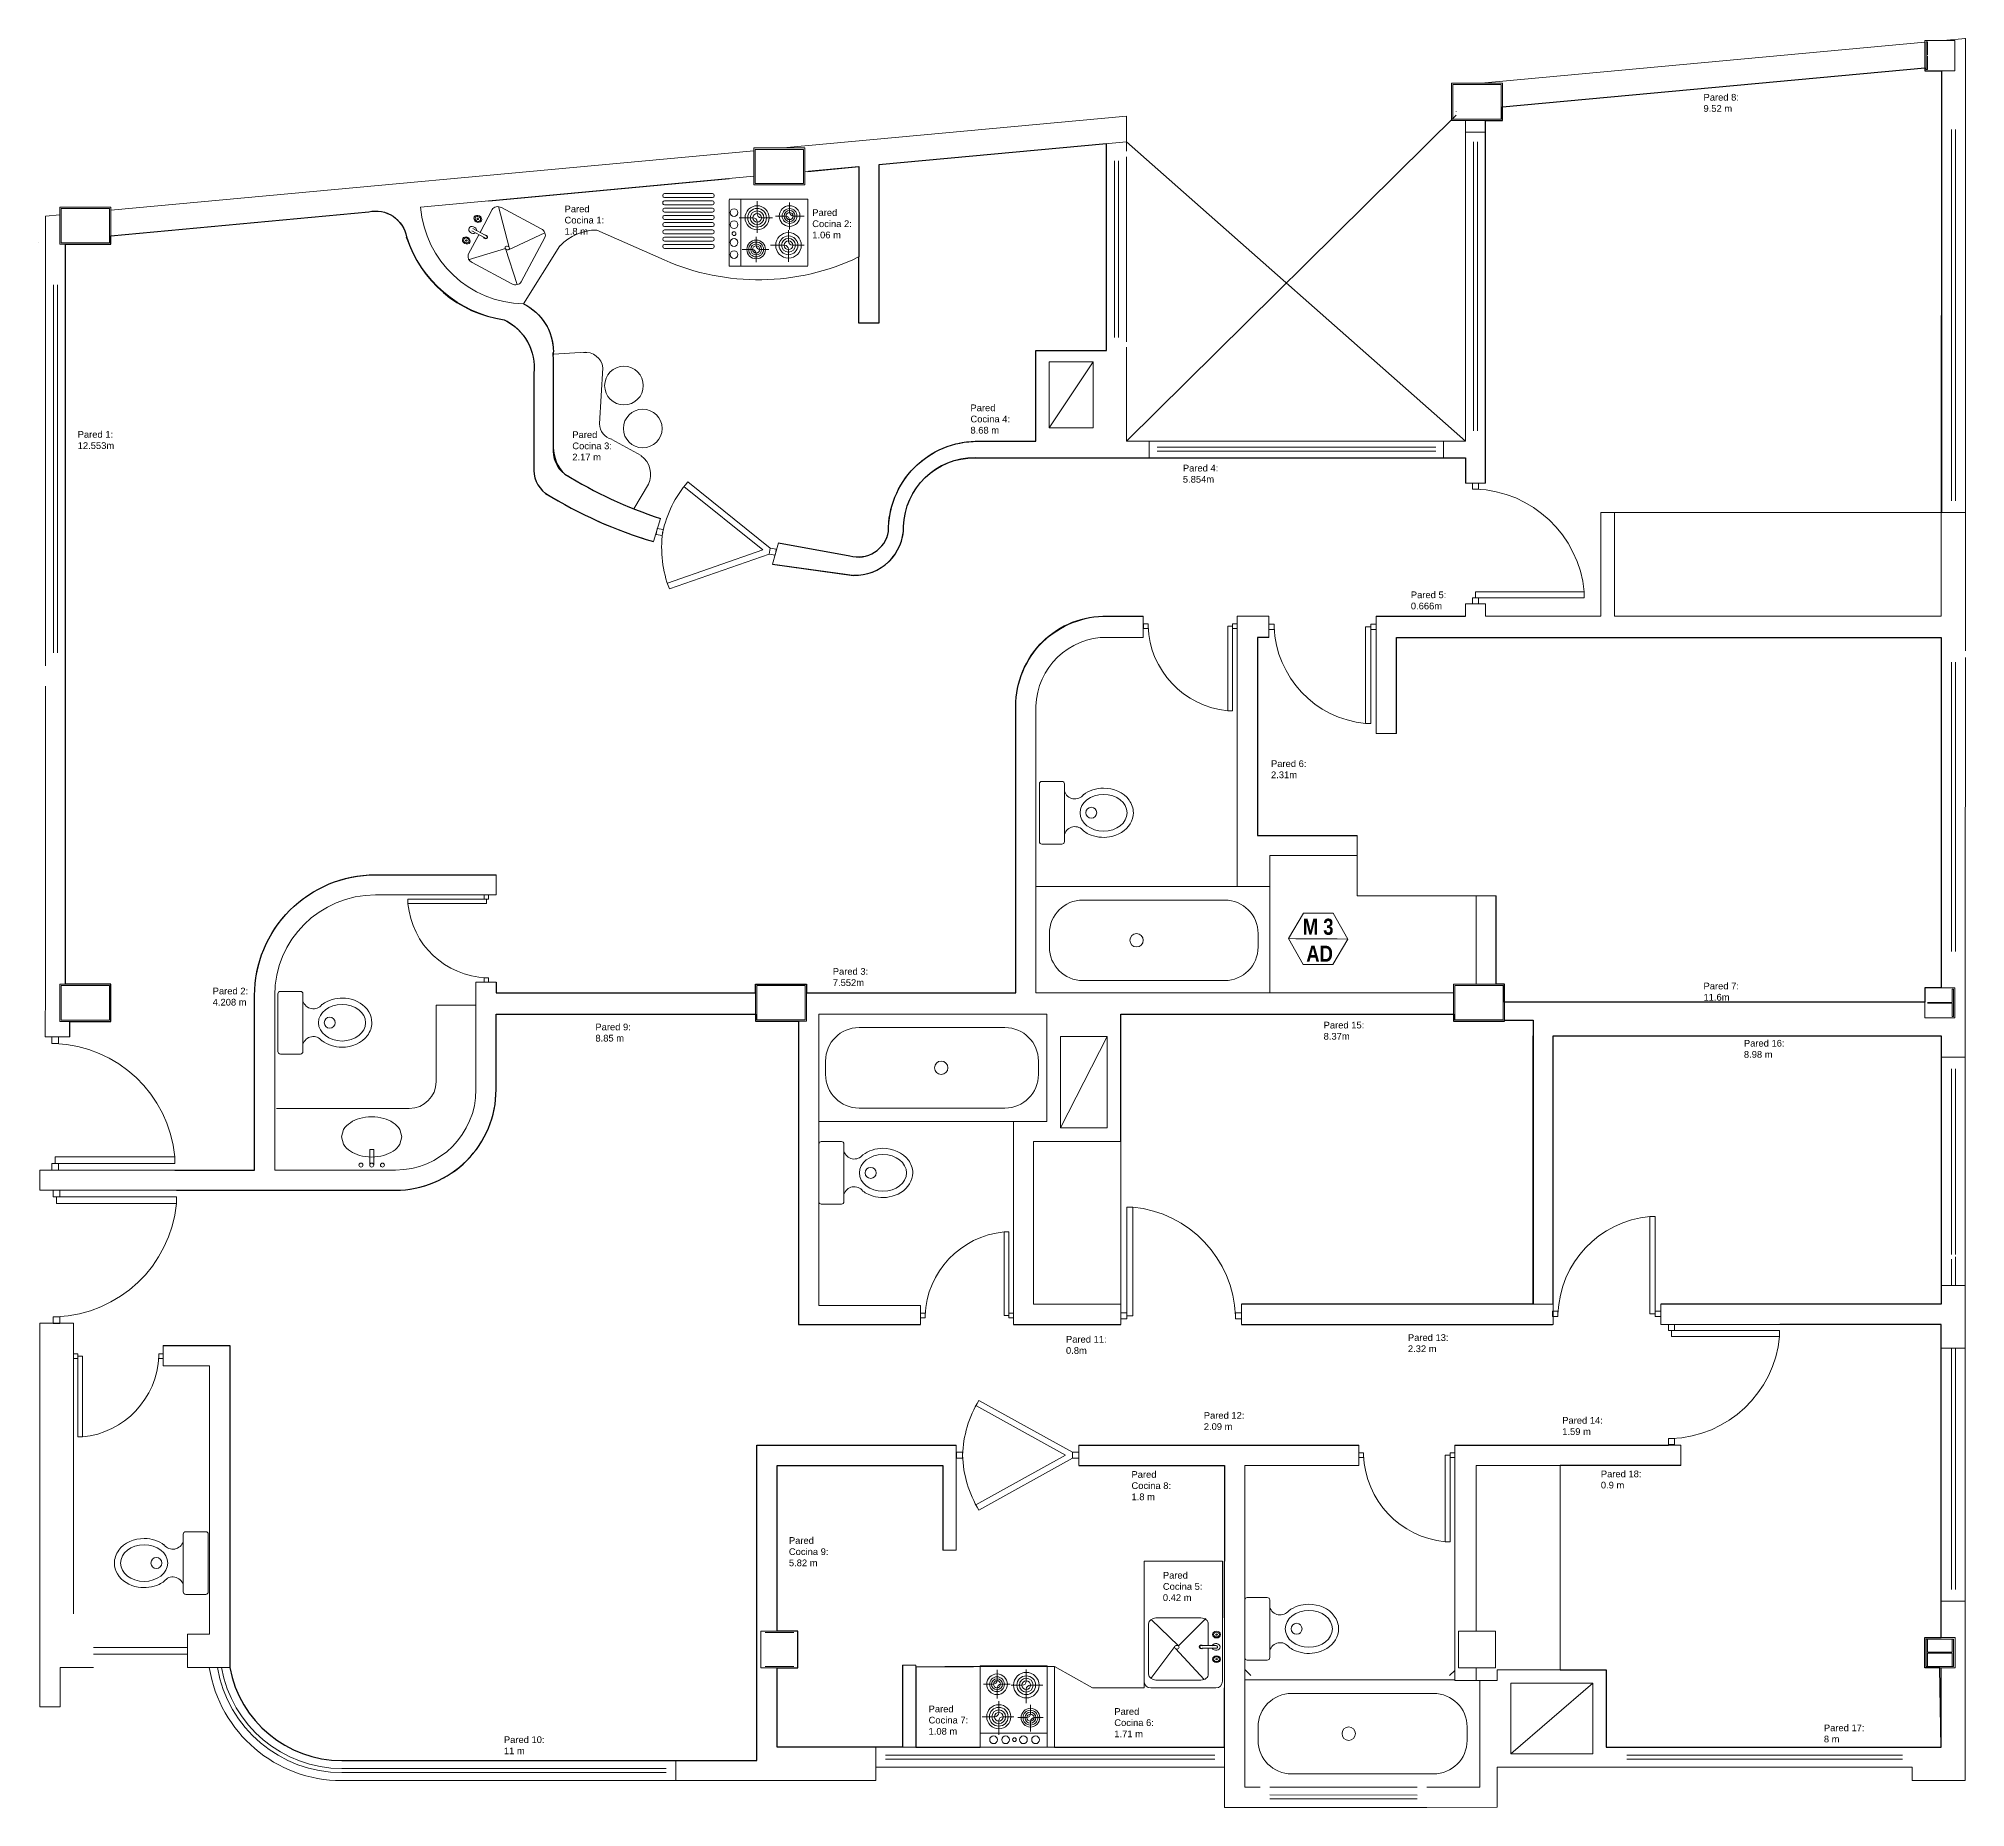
# Model space of a CAD drawing. Header units: metres. Extents: x -1 to 113, y -70 to 21.
# Drawn here: x -0.01 to 14.35, y -0.2 to 12.98 of the extents above; entities that cross this region are included whole.
import ezdxf

# ---------------------------------------------------------------- set-up
doc = ezdxf.new("R2010")
doc.units = ezdxf.units.M
doc.header["$LTSCALE"] = 0.5
doc.layers.add('APARTAMENTO', color=252, linetype='Continuous', lineweight=5)
doc.layers.add('MUEBLES', color=56, linetype='Continuous', lineweight=9)
doc.layers.add('MEDIDAS PAREDES', color=1, linetype='Continuous')
doc.styles.get("Standard").update_dxf_attribs({"font": 'arial.ttf'})

msp = doc.modelspace()

# ---------------------------------------------------------------- texts
at = {"layer": 'APARTAMENTO', "char_height": 0.12, "attachment_point": 5}
for s, insert, width in [('{\\fArial Narrow|b1|i0|c0|p34;M 3}', (9.526, 6.361), 1.05345), ('{\\fArial Narrow|b1|i0|c0|p34;AD}', (9.537, 6.161), 0.41563)]:
    msp.add_mtext(s, dxfattribs=dict(at, insert=insert, width=width))
at = {"layer": 'MEDIDAS PAREDES', "char_height": 0.05, "attachment_point": 1}
for s, width, insert in [('Pared 8:^J9.52 m', 0.27179, (12.398, 12.567)), ('Pared Cocina 1:^J1.8 m', 0.32932, (3.91, 11.735)), ('Pared Cocina 2:^J1.06 m', 0.32932, (5.756, 11.708)), ('Pared \\PCocina 4:^J8.68 m', 0.32932, (6.935, 10.253)), ('Pared 1:^J12.553m', 0.32932, (0.282, 10.055)), ('Pared \\PCocina 3:^J2.17 m', 0.32932, (3.968, 10.053)), ('Pared 4:^J5.854m', 0.34773, (8.518, 9.804)), ('Pared 5:^J0.666m', 0.34773, (10.217, 8.86)), ('Pared 6:^J2.31m', 0.34773, (9.175, 7.602)), ('Pared 3:^J7.552m', 0.30176, (5.909, 6.054)), ('Pared 2:^J4.208 m', 0.30234, (1.288, 5.908)), ('Pared 7:^J11.6m', 0.32513, (12.398, 5.945)), ('Pared 9:^J8.85 m', 0.30176, (4.14, 5.64)), ('Pared 15:^J8.37m', 0.30176, (9.567, 5.654)), ('Pared 16:^J8.98 m', 0.30176, (12.699, 5.519)), ('Pared 11:^J0.8m', 0.30176, (7.647, 3.313)), ('Pared 13:^J2.32 m', 0.30176, (10.195, 3.326)), ('Pared 12:^J2.09 m', 0.30176, (8.674, 2.746)), ('Pared 14:^J1.59 m', 0.30176, (11.345, 2.709)), ('Pared Cocina 8:^J1.8 m', 0.32932, (8.135, 2.306)), ('Pared 18:^J0.9 m', 0.30176, (11.633, 2.31)), ('Pared Cocina 9:^J5.82 m', 0.32932, (5.582, 1.814)), ('Pared Cocina 5:^J0.42 m', 0.32932, (8.369, 1.555)), ('Pared Cocina 7:^J1.08 m', 0.32932, (6.623, 0.559)), ('Pared Cocina 6:^J1.71 m', 0.32932, (8.007, 0.54)), ('Pared 10:^J11 m', 0.30176, (3.458, 0.33)), ('Pared 17:^J8 m', 0.30176, (13.295, 0.418))]:
    msp.add_mtext_dynamic_manual_height_columns(s, width=width, gutter_width=12.5, heights=[0], dxfattribs=dict(at, insert=insert))

# ---------------------------------------------------------------- blocks, each defined once
blk = doc.blocks.new('INODORO')
for p, q in [((0, -0.23), (0, 0.23)), ((0.02, 0.25), (0.18, 0.25)), ((0.2, 0.23), (0.2, -0.23)), ((0.18, -0.25), (0.02, -0.25))]:
    blk.add_line(p, q)
blk.add_circle((0.414, 0), 0.0438)
for centre, radius, start, end in [((0.02, 0.23), 0.02, 90, 180), ((0.18, 0.23), 0.02, 0, 90), ((0.283, 0.197), 0.0864, 196.4375, 322.7515), ((0.283, -0.197), 0.0864, 37.1646, 163.5625), ((0.02, -0.23), 0.02, 180, 270), ((0.18, -0.23), 0.02, 270, 0)]:
    blk.add_arc(centre, radius, start, end)
blk.add_ellipse((0.512, 0), major_axis=(0.188, 0), ratio=0.77871)
blk.add_open_spline([(0.352, -0.145), (0.364, -0.154), (0.378, -0.163), (0.444, -0.194), (0.504, -0.202), (0.629, -0.181), (0.692, -0.143), (0.741, -0.061), (0.75, -0.03), (0.75, 0), (0.75, 0.036), (0.737, 0.072), (0.671, 0.163), (0.591, 0.196), (0.453, 0.196), (0.396, 0.177), (0.352, 0.144)], degree=3, knots=[3.942102, 3.942102, 3.942102, 3.942102, 4.162638, 4.162638, 4.924422, 4.924422, 5.847984, 5.847984, 6.283185, 6.283185, 6.283185, 6.801532, 6.801532, 7.861895, 7.861895, 8.624417, 8.624417, 8.624417, 8.624417])
blk = doc.blocks.new('OVA2-P')
at = {"color": 0, "linetype": 'ByBlock'}
for p, q in [((-0.21, 0.015), (-0.095, 0.015)), ((-0.095, 0.015), (-0.095, -0.015)), ((-0.21, -0.015), (-0.095, -0.015))]:
    blk.add_line(p, q, dxfattribs=at)
blk.add_lwpolyline([(0, 0.225), (-0.054, 0.21, 0.107118), (-0.106, 0.159, 0.079812), (-0.138, 0.09, 0.067459), (-0.15, 0, 0.067459), (-0.138, -0.09, 0.079812), (-0.106, -0.159, 0.107118), (-0.054, -0.21), (0, -0.225), (0.054, -0.21, 0.107118), (0.106, -0.159, 0.079812), (0.138, -0.09, 0.067459), (0.15, 0, 0.067459), (0.138, 0.09, 0.079812), (0.106, 0.159, 0.107118), (0.054, 0.21)], format="xyb", close=True, dxfattribs=at)
for centre in [(-0.21, 0.08), (-0.21, 0), (-0.21, -0.08)]:
    blk.add_circle(centre, 0.015, dxfattribs=at)
blk = doc.blocks.new('puerta vaiven')
for p, q in [((-0.023, 0.9), (0.022, 0.9)), ((-0.023, 0.855), (-0.023, 0.9)), ((0, 0.855), (-0.023, 0.855)), ((0.022, 0.855), (0, 0.855)), ((0.022, 0.9), (0.022, 0.855)), ((-0.023, 0.045), (-0.404, 0.735)), ((0, 0.097), (-0.365, 0.757)), ((0, 0.097), (0.365, 0.757)), ((0.022, 0.045), (0.404, 0.735)), ((-0.023, 0.045), (0.022, 0.045)), ((-0.023, 0), (-0.023, 0.045)), ((0, 0), (-0.023, 0)), ((-0.023, 0.045), (0.022, 0.045)), ((0.022, 0), (0, 0)), ((0.022, 0.045), (0.022, 0))]:
    blk.add_line(p, q)
for centre, start, end in [((0.032, 0.01), 92.1815, 121.0201), ((-0.032, 0.01), 58.9799, 87.8185)]:
    blk.add_arc(centre, 0.846, start, end)
blk = doc.blocks.new('PUERTA2')
for p, q in [((-0.1, 0.925), (-0.05, 0.925)), ((-0.1, 0.025), (-0.1, 0.925)), ((-0.05, 0.925), (-0.05, 0.025)), ((-0.05, 0.025), (-0.05, 0.925)), ((-1, 0.05), (-0.95, 0.05)), ((-1, 0), (-1, 0.05)), ((-0.95, 0), (-1, 0)), ((-0.95, 0.05), (-0.95, 0.025)), ((-0.95, 0.025), (-0.95, 0)), ((-0.05, 0.025), (-0.1, 0.025)), ((-0.05, 0.05), (0, 0.05)), ((-0.05, 0), (-0.05, 0.05)), ((0, 0), (-0.05, 0)), ((0, 0.05), (0, 0.025)), ((0, 0.025), (0, 0))]:
    blk.add_line(p, q)
blk.add_arc((-0.011, -0.011), 0.94, 95.4546, 177.8185)

# ---------------------------------------------------------------- linework, layer by layer
at = {"layer": 'APARTAMENTO'}
for p, q in [((10.742, 12.646), (14.048, 12.952)), ((14.068, 12.855), (14.068, 12.954)), ((14.068, 12.855), (14.068, 12.954)), ((14.068, 12.855), (14.068, 12.954)), ((14.185, 12.964), (14.35, 12.979)), ((14.345, 12.979), (14.35, 12.979)), ((14.35, 12.979), (14.35, 12.339)), ((14.068, 12.75), (14.068, 12.849)), ((14.171, 12.389), (14.171, 12.74)), ((5.54, 12.164), (8.099, 12.401)), ((10.555, 12.408), (8.099, 9.979)), ((8.099, 12.401), (8.099, 12.141)), ((10.624, 11.847), (10.624, 12.37)), ((10.774, 9.668), (10.774, 12.37)), ((14.171, 12.389), (14.17, 9.448)), ((14.35, 9.448), (14.35, 12.389)), ((10.624, 9.979), (8.099, 12.21)), ((10.624, 9.979), (10.624, 12.282)), ((10.624, 12.282), (10.774, 12.282)), ((10.774, 12.282), (10.774, 9.985)), ((0.528, 11.701), (5.321, 12.144)), ((7.949, 12.141), (7.949, 12.196)), ((7.949, 10.751), (7.949, 12.069)), ((8.099, 10.721), (8.099, 12.099)), ((6.102, 12.026), (6.102, 10.86)), ((6.252, 10.86), (6.252, 12.039)), ((4.654, 11.824), (5.013, 11.824)), ((4.654, 11.794), (5.013, 11.794)), ((5.723, 11.783), (5.136, 11.783)), ((5.136, 11.283), (5.136, 11.777)), ((5.223, 11.783), (5.223, 11.283)), ((5.723, 11.289), (5.723, 11.783)), ((0.042, 11.656), (0.148, 11.666)), ((0.042, 11.216), (0.042, 11.656)), ((3.28, 11.535), (3.371, 11.705)), ((3.418, 11.727), (3.498, 11.422)), ((3.44, 11.72), (3.736, 11.561)), ((4.654, 11.77), (5.013, 11.77)), ((4.654, 11.74), (5.013, 11.74)), ((4.654, 11.716), (5.013, 11.716)), ((4.654, 11.686), (5.013, 11.686)), ((4.654, 11.662), (5.013, 11.662)), ((5.315, 11.644), (5.211, 11.644)), ((5.345, 11.767), (5.345, 11.674)), ((5.375, 11.644), (5.461, 11.644)), ((5.557, 11.657), (5.481, 11.657)), ((5.587, 11.687), (5.587, 11.759)), ((5.617, 11.657), (5.695, 11.657)), ((3.271, 11.518), (3.195, 11.376)), ((3.219, 11.546), (3.31, 11.497)), ((3.319, 11.514), (3.227, 11.563)), ((3.286, 11.547), (3.28, 11.535)), ((3.764, 11.532), (3.493, 11.406)), ((3.763, 11.496), (3.587, 11.167)), ((4.15, 11.552), (4.653, 11.33)), ((4.654, 11.632), (5.013, 11.632)), ((4.654, 11.608), (5.013, 11.608)), ((4.654, 11.578), (5.013, 11.578)), ((4.654, 11.554), (5.013, 11.554)), ((4.654, 11.524), (5.013, 11.524)), ((4.654, 11.5), (5.013, 11.5)), ((5.338, 11.501), (5.338, 11.437)), ((5.345, 11.531), (5.345, 11.614)), ((5.579, 11.469), (5.579, 11.551)), ((5.587, 11.627), (5.587, 11.558)), ((0.042, 11.32), (0.042, 11.388)), ((0.192, 11.216), (0.192, 11.448)), ((3.192, 11.332), (3.469, 11.416)), ((3.556, 11.146), (3.469, 11.416)), ((3.603, 11.003), (3.876, 11.434)), ((4.654, 11.47), (5.013, 11.47)), ((4.654, 11.446), (5.013, 11.446)), ((4.654, 11.416), (5.013, 11.416)), ((5.308, 11.407), (5.234, 11.407)), ((5.338, 11.314), (5.338, 11.377)), ((5.368, 11.407), (5.432, 11.407)), ((5.549, 11.439), (5.446, 11.439)), ((5.579, 11.409), (5.579, 11.316)), ((5.609, 11.439), (5.695, 11.439)), ((0.042, 8.403), (0.042, 11.216)), ((0.192, 11.216), (0.192, 8.373)), ((3.222, 11.311), (3.518, 11.153)), ((5.136, 11.283), (5.723, 11.283)), ((6.102, 10.86), (6.252, 10.86)), ((3.827, 10.629), (4.065, 10.642)), ((7.949, 10.656), (7.422, 10.656)), ((7.422, 10.656), (7.422, 9.979)), ((8.099, 10.679), (8.099, 9.979)), ((3.682, 10.484), (3.682, 9.791)), ((3.825, 10.613), (3.825, 9.91)), ((4.196, 10.527), (4.17, 10.108)), ((7.522, 10.572), (7.522, 10.079)), ((7.849, 10.572), (7.522, 10.572)), ((7.522, 10.079), (7.849, 10.572)), ((7.849, 10.572), (7.849, 10.079)), ((7.522, 10.079), (7.849, 10.079)), ((4.263, 9.993), (4.482, 9.872)), ((6.969, 9.979), (7.422, 9.979)), ((8.099, 9.979), (10.624, 9.979)), ((10.461, 9.979), (8.268, 9.979)), ((8.268, 9.979), (8.268, 9.856)), ((10.461, 9.979), (10.461, 9.856)), ((10.624, 9.979), (10.624, 9.985)), ((6.969, 9.856), (10.624, 9.856)), ((8.268, 9.856), (10.461, 9.856)), ((10.624, 9.668), (10.624, 9.856)), ((4.536, 9.659), (4.427, 9.475)), ((10.624, 9.668), (10.774, 9.668)), ((4.624, 9.403), (4.572, 9.231)), ((11.634, 9.448), (14.35, 9.448)), ((11.634, 8.676), (11.634, 9.448)), ((11.734, 9.448), (11.634, 9.448)), ((11.734, 8.676), (11.734, 9.448)), ((14.17, 9.448), (14.17, 8.676)), ((14.35, 9.448), (14.35, 8.418)), ((5.459, 9.063), (5.505, 9.221)), ((5.505, 9.221), (6.035, 9.125)), ((5.459, 9.063), (6.074, 8.98)), ((10.624, 8.676), (10.624, 8.768)), ((10.624, 8.768), (10.774, 8.768)), ((10.774, 8.676), (10.774, 8.768)), ((7.956, 8.676), (8.223, 8.676)), ((8.223, 8.676), (8.223, 8.518)), ((8.923, 8.676), (9.159, 8.676)), ((8.923, 8.676), (8.923, 6.661)), ((9.107, 8.676), (9.159, 8.676)), ((9.159, 8.676), (9.159, 8.518)), ((9.959, 8.676), (10.624, 8.676)), ((9.959, 8.676), (9.959, 8.518)), ((10.774, 8.676), (11.634, 8.676)), ((11.734, 8.676), (14.17, 8.676)), ((7.944, 8.518), (8.223, 8.518)), ((9.073, 8.518), (9.159, 8.518)), ((9.073, 8.518), (9.073, 7.042)), ((9.959, 8.518), (9.959, 7.802)), ((10.109, 8.518), (14.17, 8.518)), ((10.109, 7.802), (10.109, 8.518)), ((14.17, 8.518), (14.17, 8.418)), ((0.042, 8.305), (0.042, 8.403)), ((0.192, 5.933), (0.192, 8.373)), ((14.17, 8.333), (14.169, 6.177)), ((14.35, 8.368), (14.349, 6.141)), ((0.041, 5.933), (0.042, 8.155)), ((7.273, 5.869), (7.273, 8.005)), ((7.423, 5.869), (7.423, 8.005)), ((9.959, 7.802), (10.109, 7.802)), ((9.073, 7.042), (9.817, 7.042)), ((9.817, 6.892), (9.817, 7.042)), ((9.166, 6.892), (9.817, 6.892)), ((9.166, 6.892), (9.166, 5.872)), ((2.5, 6.749), (3.4, 6.749)), ((3.4, 6.599), (3.4, 6.749)), ((8.923, 6.661), (9.166, 6.661)), ((2.5, 6.599), (3.4, 6.599)), ((10.704, 5.933), (10.704, 6.591)), ((10.704, 6.591), (10.854, 6.591)), ((10.854, 5.933), (10.854, 6.591)), ((9.306, 6.274), (9.748, 6.27)), ((9.361, 6.273), (9.669, 6.271)), ((14.169, 6.177), (14.169, 5.907)), ((14.349, 6.141), (14.349, 5.39)), ((14.349, 6.141), (14.349, 5.39)), ((0.041, 5.933), (0.04, 5.541)), ((3.25, 5.749), (3.25, 5.949)), ((3.25, 5.949), (3.4, 5.949)), ((3.4, 5.869), (3.4, 5.949)), ((14.251, 5.897), (14.251, 5.798)), ((14.251, 5.897), (14.251, 5.798)), ((1.6, 4.549), (1.6, 5.849)), ((1.75, 4.549), (1.75, 5.849)), ((3.25, 5.777), (2.953, 5.777)), ((2.953, 5.777), (2.953, 5.208)), ((3.25, 5.149), (3.25, 5.749)), ((5.334, 5.869), (3.4, 5.869)), ((7.273, 5.869), (5.714, 5.869)), ((9.073, 5.869), (7.423, 5.869)), ((10.534, 5.869), (9.073, 5.869)), ((10.914, 5.799), (14.048, 5.799)), ((10.914, 5.799), (14.048, 5.799)), ((11.277, 5.799), (11.277, 5.799)), ((14.068, 5.798), (14.251, 5.798)), ((14.068, 5.798), (14.251, 5.798)), ((14.068, 5.792), (14.251, 5.792)), ((14.068, 5.792), (14.251, 5.792)), ((14.251, 5.792), (14.251, 5.693)), ((14.251, 5.792), (14.251, 5.693)), ((0.224, 5.657), (0.224, 5.541)), ((5.334, 5.711), (3.4, 5.711)), ((3.4, 5.149), (3.4, 5.711)), ((5.654, 5.658), (5.654, 3.399)), ((7.505, 5.711), (5.805, 5.711)), ((5.805, 5.711), (5.805, 3.54)), ((7.505, 4.911), (7.505, 5.711)), ((10.534, 5.711), (8.055, 5.711)), ((8.055, 3.549), (8.055, 5.711)), ((8.055, 4.763), (8.055, 5.711)), ((10.914, 5.666), (11.128, 5.666)), ((10.914, 5.666), (11.128, 5.666)), ((11.128, 5.666), (11.128, 5.549)), ((11.128, 5.666), (11.128, 5.549)), ((0.224, 5.541), (0.04, 5.541)), ((7.955, 5.545), (7.605, 5.545)), ((7.605, 4.863), (7.955, 5.545)), ((7.605, 5.545), (7.605, 4.863)), ((7.955, 5.545), (7.955, 4.863)), ((7.955, 5.545), (7.955, 4.863)), ((11.127, 5.549), (11.127, 5.549)), ((11.127, 3.549), (11.127, 5.549)), ((13.975, 5.549), (11.277, 5.549)), ((14.169, 5.549), (11.277, 5.549)), ((11.277, 3.549), (11.277, 5.549)), ((11.277, 3.549), (11.277, 5.549)), ((11.277, 3.549), (11.277, 5.549)), ((11.277, 3.399), (11.277, 5.549)), ((14.169, 5.549), (14.169, 5.39)), ((14.169, 5.39), (14.349, 5.39)), ((14.169, 3.69), (14.169, 5.39)), ((14.169, 3.69), (14.169, 5.39)), ((14.349, 5.39), (14.349, 3.69)), ((14.349, 5.39), (14.349, 3.69)), ((14.349, 5.39), (14.349, 3.69)), ((7.255, 3.399), (7.255, 4.911)), ((7.405, 3.549), (7.405, 4.763)), ((7.405, 4.763), (8.055, 4.763)), ((7.605, 4.863), (7.955, 4.863)), ((0, 4.549), (0, 4.399)), ((0.25, 4.549), (1.6, 4.549)), ((1.75, 4.549), (2.65, 4.549)), ((0.25, 4.399), (2.65, 4.399)), ((11.127, 3.549), (11.127, 3.784)), ((14.169, 3.692), (14.169, 3.549)), ((14.169, 3.692), (14.169, 3.549)), ((14.169, 3.69), (14.349, 3.69)), ((14.349, 3.69), (14.349, 3.222)), ((6.563, 3.54), (5.805, 3.54)), ((6.563, 3.399), (6.563, 3.54)), ((8.055, 3.549), (7.405, 3.549)), ((8.055, 3.549), (8.055, 3.399)), ((11.277, 3.549), (8.955, 3.549)), ((8.955, 3.549), (8.955, 3.399)), ((11.277, 3.399), (11.277, 3.549)), ((14.169, 3.549), (12.079, 3.549)), ((12.079, 3.399), (12.079, 3.549)), ((14.169, 3.549), (12.079, 3.549)), ((0, 3.407), (0, 0.842)), ((0, 3.407), (0.25, 3.407)), ((0.25, 1.242), (0.25, 3.407)), ((6.563, 3.399), (5.654, 3.399)), ((8.055, 3.399), (7.255, 3.399)), ((11.277, 3.399), (8.955, 3.399)), ((14.169, 3.399), (12.079, 3.399)), ((14.169, 3.399), (14.169, 3.222)), ((1.415, 3.241), (0.919, 3.241)), ((0.919, 3.241), (0.919, 3.091)), ((14.169, 3.222), (14.349, 3.222)), ((14.169, 1.337), (14.169, 3.222)), ((14.349, 1.337), (14.349, 3.222)), ((0.25, 3.091), (0.25, 1.342)), ((1.265, 3.091), (0.919, 3.091)), ((6.829, 2.499), (5.344, 2.499)), ((5.344, 0.15), (5.344, 2.499)), ((6.829, 1.717), (6.829, 2.499)), ((8.979, 2.499), (7.742, 2.499)), ((7.742, 2.349), (7.742, 2.499)), ((9.697, 2.499), (8.979, 2.499)), ((9.829, 2.499), (9.697, 2.499)), ((9.829, 2.349), (9.829, 2.499)), ((12.229, 2.499), (10.544, 2.499)), ((10.544, 0.745), (10.544, 2.499)), ((12.229, 2.349), (12.229, 2.499)), ((6.729, 2.349), (5.494, 2.349)), ((5.494, 1.114), (5.494, 2.349)), ((6.729, 1.717), (6.729, 2.349)), ((8.829, 2.349), (7.742, 2.349)), ((8.829, -0.2), (8.829, 2.349)), ((9.829, 2.349), (8.979, 2.349)), ((8.979, -0.05), (8.979, 2.349)), ((12.229, 2.349), (10.704, 2.349)), ((10.704, 1.114), (10.704, 2.349)), ((11.329, 2.349), (11.329, 0.826)), ((6.829, 1.717), (6.729, 1.717)), ((8.229, 0.691), (8.229, 1.634)), ((8.229, 1.634), (8.813, 1.634)), ((8.813, 0.74), (8.813, 1.634)), ((14.169, 1.337), (14.349, 1.337)), ((14.169, 1.337), (14.169, 1.107)), ((14.349, 1.337), (14.349, 0)), ((8.263, 0.794), (8.263, 1.167)), ((8.281, 1.2), (8.485, 1.003)), ((8.653, 1.212), (8.317, 1.212)), ((8.69, 1.208), (8.485, 1.003)), ((8.707, 1.006), (8.707, 1.167)), ((1.1, 1.092), (1.265, 1.092)), ((1.1, 1.092), (1.1, 0.842)), ((5.372, 1.114), (5.649, 1.114)), ((5.372, 1.114), (5.372, 0.84)), ((5.404, 1.104), (5.618, 1.104)), ((5.649, 1.114), (5.649, 0.84)), ((8.767, 1.006), (8.663, 1.006)), ((10.572, 1.114), (10.849, 1.114)), ((10.572, 1.114), (10.572, 0.84)), ((10.849, 1.114), (10.849, 0.84)), ((14.068, 1.066), (14.251, 1.066)), ((14.068, 0.956), (14.068, 1.055)), ((14.068, 1.055), (14.251, 1.055)), ((14.169, 1.107), (14.169, 1.102)), ((14.169, 1.107), (14.169, 1.066)), ((14.251, 0.956), (14.251, 1.055)), ((14.262, 1.055), (14.262, 0.851)), ((0, 1), (0, 0.55)), ((8.279, 0.762), (8.459, 1)), ((8.676, 0.753), (8.462, 0.984)), ((8.663, 0.987), (8.767, 0.987)), ((8.707, 0.987), (8.707, 0.794)), ((8.707, 0.973), (8.707, 0.987)), ((8.776, 0.994), (8.776, 0.998)), ((14.068, 0.956), (14.251, 0.956)), ((14.068, 0.851), (14.068, 0.95)), ((14.068, 0.95), (14.251, 0.95)), ((14.251, 0.95), (14.251, 0.851)), ((0.15, 0.842), (0.4, 0.842)), ((0.15, 0.842), (0.15, 0.55)), ((1.1, 0.842), (1.415, 0.842)), ((5.372, 0.84), (5.649, 0.84)), ((5.404, 0.85), (5.618, 0.85)), ((5.494, 0.25), (5.494, 0.84)), ((6.528, 0.861), (6.428, 0.861)), ((6.428, 0.861), (6.428, 0.247)), ((6.528, 0.247), (6.528, 0.861)), ((6.958, 0.847), (6.528, 0.847)), ((7.561, 0.85), (6.744, 0.85)), ((7.507, 0.854), (7.007, 0.854)), ((7.007, 0.854), (7.007, 0.254)), ((7.133, 0.748), (7.133, 0.826)), ((7.351, 0.741), (7.351, 0.827)), ((7.507, 0.254), (7.507, 0.854)), ((7.561, 0.85), (7.561, 0.25)), ((8.653, 0.749), (8.317, 0.749)), ((9.024, 0.782), (8.979, 0.827)), ((10.506, 0.782), (10.544, 0.82)), ((10.544, 0.745), (10.861, 0.745)), ((10.572, 0.84), (10.849, 0.84)), ((10.704, 0.745), (10.704, 0.84)), ((10.73, -0.05), (10.73, 0.745)), ((10.861, 0.826), (10.861, 0.745)), ((10.861, 0.826), (11.673, 0.826)), ((10.961, 0.726), (10.961, 0.2)), ((10.961, 0.726), (11.573, 0.726)), ((10.961, 0.2), (11.573, 0.726)), ((11.573, 0.726), (11.573, 0.2)), ((11.673, 0.826), (11.673, 0.25)), ((14.068, 0.851), (14.251, 0.851)), ((14.068, 0.84), (14.251, 0.84)), ((14.169, 0.84), (14.169, 0.25)), ((7.103, 0.718), (7.031, 0.718)), ((7.133, 0.688), (7.133, 0.612)), ((7.146, 0.506), (7.146, 0.592)), ((7.163, 0.718), (7.232, 0.718)), ((7.321, 0.711), (7.238, 0.711)), ((7.351, 0.681), (7.351, 0.577)), ((7.381, 0.711), (7.474, 0.711)), ((8.763, 0.69), (8.279, 0.69)), ((0, 0.55), (0.15, 0.55)), ((7.023, 0.476), (7.116, 0.476)), ((7.146, 0.446), (7.146, 0.342)), ((7.259, 0.476), (7.176, 0.476)), ((7.289, 0.47), (7.353, 0.47)), ((7.383, 0.5), (7.383, 0.564)), ((7.383, 0.44), (7.383, 0.365)), ((7.476, 0.47), (7.413, 0.47)), ((7.007, 0.354), (7.507, 0.354)), ((4.74, 0.15), (4.74, 0)), ((5.344, 0.15), (4.74, 0.15)), ((6.229, 0.25), (6.229, 0)), ((10.961, 0.2), (11.573, 0.2)), ((11.754, 0.25), (11.673, 0.25)), ((11.754, 0.25), (13.954, 0.25)), ((10.861, -0.199), (10.861, 0.1)), ((10.861, 0.1), (11.673, 0.1)), ((11.754, 0.1), (11.673, 0.1)), ((11.754, 0.1), (13.954, 0.1)), ((13.954, 0.1), (13.954, 0)), ((4.74, 0), (6.229, 0)), ((10.264, -0.05), (9.165, -0.05)), ((8.829, -0.2), (9.135, -0.2)), ((10.336, -0.2), (9.135, -0.2)), ((10.294, -0.2), (10.861, -0.199))]:
    msp.add_line(p, q, dxfattribs=at)
at = {"layer": 'APARTAMENTO', "ltscale": 0.05}
for p, q in [((14.048, 12.761), (10.901, 12.47)), ((10.555, 12.438), (10.554, 12.437)), ((8.099, 12.21), (6.252, 12.039)), ((5.321, 11.953), (2.837, 11.723)), ((6.102, 12.025), (5.701, 11.988)), ((2.451, 11.688), (0.528, 11.51)), ((-0.01, 11.46), (-0.01, 11.46)), ((1.415, 3.241), (1.415, 0.842)), ((1.265, 3.091), (1.265, 1.092)), ((4.74, 0.15), (2.25, 0.15)), ((6.233, 0.25), (5.494, 0.25)), ((8.829, 0.25), (6.229, 0.25)), ((14.054, 0.25), (13.592, 0.25)), ((14.169, 0.25), (13.592, 0.25)), ((8.829, 0.1), (6.229, 0.1)), ((4.74, 0), (2.25, 0)), ((9.094, -0.05), (8.979, -0.05)), ((10.73, -0.05), (10.336, -0.05)), ((14.349, 0), (13.954, 0))]:
    msp.add_line(p, q, dxfattribs=at)
at = {"layer": 'APARTAMENTO', "ltscale": 0.025}
for p, q in [((10.684, 12.21), (10.684, 10.057)), ((10.714, 12.21), (10.714, 10.057)), ((14.246, 12.303), (14.246, 9.534)), ((14.276, 12.303), (14.276, 9.534)), ((8.008, 12.069), (8.008, 10.751)), ((8.038, 12.069), (8.038, 10.751)), ((0.102, 11.144), (0.102, 8.403)), ((0.132, 11.144), (0.132, 8.403)), ((8.327, 9.935), (10.402, 9.935)), ((8.327, 9.905), (10.402, 9.905)), ((14.246, 8.333), (14.246, 6.177)), ((14.276, 8.333), (14.276, 6.177)), ((14.246, 5.304), (14.246, 3.92)), ((14.246, 5.304), (14.246, 3.92)), ((14.246, 5.304), (14.246, 3.92)), ((14.246, 5.304), (14.246, 3.92)), ((14.246, 5.304), (14.246, 3.92)), ((14.276, 5.304), (14.276, 3.92)), ((14.276, 5.304), (14.276, 3.92)), ((14.276, 5.304), (14.276, 3.92)), ((14.276, 5.304), (14.276, 3.92)), ((14.276, 5.304), (14.276, 3.92)), ((14.246, 3.885), (14.246, 3.69)), ((14.276, 3.902), (14.276, 3.69)), ((14.246, 3.222), (14.246, 1.423)), ((14.276, 3.222), (14.276, 1.423)), ((0.4, 0.992), (1.1, 0.992)), ((0.4, 0.942), (1.1, 0.942)), ((8.757, 0.19), (6.301, 0.19)), ((8.757, 0.16), (6.301, 0.16)), ((13.882, 0.19), (11.826, 0.19)), ((13.882, 0.16), (11.826, 0.16)), ((4.668, 0.09), (2.25, 0.09)), ((4.668, 0.06), (2.25, 0.06)), ((10.264, -0.109), (9.165, -0.106)), ((10.264, -0.137), (9.165, -0.137))]:
    msp.add_line(p, q, dxfattribs=at)
at = {"layer": 'APARTAMENTO', "ltscale": 0.1}
for p, q in [((9.166, 6.661), (7.423, 6.661)), ((7.773, 6.561), (8.829, 6.561)), ((7.523, 6.211), (7.523, 6.311)), ((9.079, 6.211), (9.079, 6.311)), ((8.829, 5.961), (7.773, 5.961)), ((7.192, 5.611), (6.105, 5.611)), ((5.855, 5.361), (5.855, 5.261)), ((7.442, 5.361), (7.442, 5.261)), ((2.753, 5.008), (1.764, 5.008)), ((5.805, 4.911), (7.255, 4.911)), ((7.192, 5.011), (6.105, 5.011)), ((10.544, 0.75), (8.979, 0.75)), ((8.979, 0.75), (10.544, 0.75)), ((10.386, 0.65), (9.329, 0.65)), ((9.079, 0.3), (9.079, 0.4)), ((10.636, 0.3), (10.636, 0.4)), ((10.386, 0.05), (9.329, 0.05))]:
    msp.add_line(p, q, dxfattribs=at)
at = {"layer": 'APARTAMENTO'}
for points in [[(14.048, 12.964), (14.272, 12.964), (14.272, 12.74), (14.048, 12.74)], [(14.048, 12.964), (14.272, 12.964), (14.272, 12.74), (14.048, 12.74)], [(10.901, 12.37), (10.52, 12.37), (10.52, 12.646), (10.901, 12.646)], [(5.701, 11.889), (5.321, 11.889), (5.321, 12.164), (5.701, 12.164)], [(0.528, 11.448), (0.148, 11.448), (0.148, 11.723), (0.528, 11.723)], [(9.306, 6.274), (9.415, 6.081), (9.636, 6.08), (9.748, 6.27), (9.639, 6.462), (9.418, 6.464)], [(0.528, 5.657), (0.148, 5.657), (0.148, 5.933), (0.528, 5.933)], [(5.714, 5.658), (5.334, 5.658), (5.334, 5.933), (5.714, 5.933)], [(10.914, 5.658), (10.534, 5.658), (10.534, 5.933), (10.914, 5.933)], [(10.914, 5.658), (10.534, 5.658), (10.534, 5.933), (10.914, 5.933)], [(14.048, 5.907), (14.272, 5.907), (14.272, 5.683), (14.048, 5.683)]]:
    msp.add_lwpolyline(points, close=True, dxfattribs=at)
for points in [[(14.068, 12.75), (14.058, 12.75), (14.058, 12.954), (14.068, 12.954)], [(10.891, 12.38), (10.53, 12.38), (10.53, 12.636), (10.891, 12.636), (10.891, 12.38)], [(10.871, 12.636), (10.891, 12.636), (10.891, 12.38)], [(10.871, 12.636), (10.891, 12.636), (10.891, 12.38)], [(5.691, 11.899), (5.331, 11.899), (5.331, 12.154), (5.691, 12.154), (5.691, 11.899)], [(0.518, 11.458), (0.158, 11.458), (0.158, 11.713), (0.518, 11.713), (0.518, 11.458)], [(7.949, 10.679), (7.949, 10.656)], [(10.854, 6.591), (9.817, 6.591), (9.817, 7.042)], [(0.518, 5.667), (0.158, 5.667), (0.158, 5.923), (0.518, 5.923), (0.518, 5.667)], [(5.704, 5.668), (5.344, 5.668), (5.344, 5.923), (5.704, 5.923), (5.704, 5.668)], [(5.704, 5.668), (5.344, 5.668), (5.344, 5.923), (5.704, 5.923), (5.704, 5.668)], [(5.704, 5.668), (5.344, 5.668), (5.344, 5.923), (5.704, 5.923), (5.704, 5.668)], [(10.904, 5.668), (10.544, 5.668), (10.544, 5.923), (10.904, 5.923), (10.904, 5.668)], [(10.904, 5.668), (10.544, 5.668), (10.544, 5.923), (10.904, 5.923), (10.904, 5.668)], [(10.904, 5.668), (10.544, 5.668), (10.544, 5.923), (10.904, 5.923), (10.904, 5.668)], [(14.251, 5.897), (14.262, 5.897), (14.262, 5.693), (14.251, 5.693)], [(7.255, 4.911), (7.505, 4.911)], [(0.25, 4.549), (0, 4.549)], [(0.25, 4.399), (0, 4.399)], [(14.068, 0.84), (14.047, 0.84), (14.047, 1.066), (14.068, 1.066)], [(14.068, 0.851), (14.058, 0.851), (14.058, 1.055), (14.068, 1.055)], [(14.251, 1.066), (14.273, 1.066), (14.273, 0.84), (14.251, 0.84)], [(14.251, 1.055), (14.262, 1.055), (14.262, 0.851), (14.251, 0.851)], [(7.561, 0.85), (7.844, 0.691), (8.229, 0.691)]]:
    msp.add_lwpolyline(points, dxfattribs=at)
for centre, radius in [((5.173, 11.683), 0.0287), ((5.345, 11.644), 0.0897), ((5.345, 11.644), 0.0698), ((5.345, 11.644), 0.0512), ((5.345, 11.644), 0.0325), ((5.587, 11.657), 0.0769), ((5.587, 11.657), 0.0553), ((5.587, 11.657), 0.0409), ((5.587, 11.657), 0.0266), ((5.173, 11.593), 0.0287), ((5.173, 11.46), 0.0287), ((5.173, 11.526), 0.0139), ((5.579, 11.439), 0.0952), ((5.579, 11.439), 0.0698), ((5.579, 11.439), 0.0512), ((5.173, 11.37), 0.0287), ((5.338, 11.408), 0.0696), ((5.338, 11.408), 0.0553), ((5.338, 11.408), 0.0409), ((5.338, 11.408), 0.0266), ((5.579, 11.439), 0.0325), ((4.353, 10.394), 0.144), ((4.493, 10.074), 0.144), ((7.133, 0.718), 0.0769), ((7.133, 0.718), 0.0553), ((7.133, 0.718), 0.0409), ((7.133, 0.718), 0.0266), ((7.351, 0.711), 0.0952), ((7.351, 0.711), 0.0698), ((7.351, 0.711), 0.0512), ((7.351, 0.711), 0.0325), ((7.146, 0.476), 0.0897), ((7.146, 0.476), 0.0698), ((7.146, 0.476), 0.0512), ((7.146, 0.476), 0.0325), ((7.382, 0.469), 0.0696), ((7.382, 0.469), 0.0553), ((7.382, 0.469), 0.0409), ((7.382, 0.469), 0.0266), ((7.107, 0.304), 0.0287), ((7.197, 0.304), 0.0287), ((7.263, 0.305), 0.0139), ((7.33, 0.304), 0.0287), ((7.42, 0.304), 0.0287)]:
    msp.add_circle(centre, radius, dxfattribs=at)
at = {"layer": 'APARTAMENTO', "ltscale": 0.1}
for centre in [(8.173, 6.261), (6.717, 5.311), (9.754, 0.35)]:
    msp.add_circle(centre, 0.05, dxfattribs=at)
at = {"layer": 'APARTAMENTO'}
for centre, radius, start, end in [((2.503, 11.462), 0.232, 9.7252, 103.0754), ((3.62, 11.789), 0.786, 184.7913, 268.7938), ((5.315, 11.614), 0.03, 0, 90), ((5.375, 11.674), 0.03, 180, 270), ((5.557, 11.627), 0.03, 0, 90), ((5.617, 11.687), 0.03, 180, 270), ((3.605, 11.794), 0.922, 198.5619, 260.9971), ((4.15, 11.177), 0.376, 90.0269, 136.7238), ((5.354, 12.912), 1.73, 246.088, 295.6034), ((5.308, 11.377), 0.03, 0, 90), ((5.368, 11.437), 0.03, 180, 270), ((5.549, 11.409), 0.03, 0, 90), ((5.609, 11.469), 0.03, 180, 270), ((3.43, 10.646), 0.397, 353.8562, 64.0521), ((3.287, 10.527), 0.397, 11.4381, 64.0521), ((4.065, 10.51), 0.132, 7.2808, 96.4143), ((3.287, 10.527), 0.397, 353.8562, 11.4364), ((4.29, 10.111), 0.12, 181.273, 257.0599), ((4.046, 9.91), 0.222, 173.8088, 232.5336), ((6.988, 9.315), 0.664, 88.3981, 180.6634), ((3.903, 9.767), 0.222, 173.8088, 232.5336), ((4.377, 9.731), 0.175, 335.6743, 53.1671), ((6.963, 9.33), 0.527, 89.3465, 178.5625), ((5.679, 12.604), 3.37, 238.3717, 245.3128), ((5.535, 12.461), 3.37, 238.3717, 245.9707), ((5.679, 12.604), 3.37, 245.3128, 251.7607), ((5.535, 12.461), 3.37, 245.9707, 253.4001), ((6.074, 9.343), 0.363, 268.3981, 0.6634), ((6.098, 9.346), 0.229, 254.1943, 350.2463), ((7.937, 8.012), 0.664, 88.3981, 180.6634), ((7.95, 7.991), 0.527, 89.3465, 178.5625), ((2.5, 5.849), 0.9, 90, 180), ((2.5, 5.849), 0.75, 90, 180), ((2.753, 5.208), 0.2, 270, 360), ((2.65, 5.149), 0.75, 270, 0), ((2.65, 5.149), 0.6, 270, 0), ((7.103, 0.748), 0.03, 270, 0), ((7.321, 0.741), 0.03, 270, 0), ((8.279, 0.74), 0.05, 180, 270), ((8.763, 0.74), 0.05, 270, 360), ((7.163, 0.688), 0.03, 90, 180), ((7.381, 0.681), 0.03, 90, 180), ((7.116, 0.506), 0.03, 270, 0), ((7.176, 0.446), 0.03, 90, 180), ((7.353, 0.5), 0.03, 270, 0), ((7.413, 0.44), 0.03, 90, 180)]:
    msp.add_arc(centre, radius, start, end, dxfattribs=at)
at = {"layer": 'APARTAMENTO', "ltscale": 0.1}
for centre, start, end in [((7.773, 6.311), 90, 180), ((8.829, 6.311), 0, 90), ((7.773, 6.211), 180, 270), ((8.829, 6.211), 270, 0), ((6.105, 5.361), 90, 180), ((7.192, 5.361), 360, 90), ((6.105, 5.261), 180, 270), ((7.192, 5.261), 270, 0), ((9.329, 0.4), 90, 180), ((10.386, 0.4), 0, 90), ((9.329, 0.3), 180, 270), ((10.386, 0.3), 270, 360)]:
    msp.add_arc(centre, 0.25, start, end, dxfattribs=at)
at = {"layer": 'APARTAMENTO', "ltscale": 0.05}
for radius, start in [(1, 189.0797), (0.85, 190.6994)]:
    msp.add_arc((2.25, 1), radius, start, 270, dxfattribs=at)
at = {"layer": 'APARTAMENTO', "ltscale": 0.025}
for radius, start in [(0.94, 189.6646), (0.91, 189.9865)]:
    msp.add_arc((2.25, 1), radius, start, 270, dxfattribs=at)
at = {"layer": 'APARTAMENTO', "extrusion": (0, 0, -1)}
for centre, major_axis, start_param, end_param in [((4.654, 11.809), (0, 0.015), 3.141593, 6.283185), ((4.654, 11.755), (0, -0.015), 0, 3.141593), ((4.654, 11.701), (0, 0.015), 3.141593, 6.283185), ((4.654, 11.647), (0, 0.015), 3.141593, 6.283185), ((4.654, 11.593), (0, 0.015), 3.141593, 6.283185), ((4.654, 11.539), (0, 0.015), 3.141593, 6.283185), ((4.654, 11.485), (0, 0.015), 3.141593, 6.283185), ((3.243, 11.35), (0.0476, -0.0254), 1.570796, 3.141593), ((4.654, 11.431), (0, 0.015), 3.141593, 6.283185), ((3.539, 11.192), (-0.0476, 0.0254), 3.141593, 4.712389), ((8.317, 1.167), (0.054, 0), 3.141593, 4.712389), ((8.653, 1.167), (-0.054, 0), 1.570796, 3.141593)]:
    msp.add_ellipse(centre, major_axis=major_axis, ratio=0.833333, start_param=start_param, end_param=end_param, dxfattribs=at)
at = {"layer": 'APARTAMENTO'}
for centre, major_axis, start_param, end_param in [((5.013, 11.809), (0, 0.015), 3.141593, 6.283185), ((3.264, 11.636), (-0.0267, 0.0142), -1.570796, 4.712389), ((3.264, 11.636), (0.0191, -0.0102), 1.570796326794014, 7.853981633973598), ((3.264, 11.636), (-0.00527, 0.00281), -1.570796, 4.712389), ((3.419, 11.68), (0.0476, -0.0254), 1.570796, 3.141593), ((5.013, 11.755), (0, -0.015), 0, 3.141593), ((5.013, 11.701), (0, 0.015), 3.141593, 6.283185), ((5.013, 11.647), (0, 0.015), 3.141593, 6.283185), ((3.178, 11.475), (-0.0267, 0.0142), -1.570796, 4.712389), ((3.178, 11.475), (0.0191, -0.0102), 1.570796326783585, 7.853981633963171), ((3.225, 11.553), (-0.0267, 0.0142), 3.517748, 9.048623), ((3.321, 11.502), (0.0144, -0.0077), 3.889506, 8.676865), ((3.321, 11.502), (0.0124, -0.0066), 4.051203, 8.515168), ((3.321, 11.502), (0.0117, -0.0062), 4.140507, 8.425864), ((3.715, 11.522), (-0.0476, 0.0254), 3.141593, 4.712389), ((5.013, 11.593), (0, 0.015), 3.141593, 6.283185), ((5.013, 11.539), (0, 0.015), 3.141593, 6.283185), ((5.013, 11.485), (0, 0.015), 3.141593, 6.283185), ((3.178, 11.475), (0.00527, -0.00281), 1.570796326771469, 7.853981633951055), ((3.483, 11.419), (0.0143, -0.0076), 1.570796326786477, 7.853981633966062), ((5.013, 11.431), (0, 0.015), 3.141593, 6.283185), ((8.473, 0.994), (-0.0162, 0), 1.570796326786477, 7.853981633966062), ((8.656, 0.996), (-0.0163, 0), 3.889506, 8.676865), ((8.656, 0.996), (-0.0141, 0), 4.051203, 8.515168), ((8.656, 0.996), (-0.0132, 0), 4.140507, 8.425864), ((8.765, 0.996), (0.0302, 0), 3.517748, 9.048623), ((8.769, 1.088), (0.0302, 0), -1.570796, 4.712389), ((8.769, 1.088), (-0.0216, 0), 1.570796326783585, 7.853981633963171), ((8.769, 1.088), (-0.00597, 0), 1.570796326771469, 7.853981633951055), ((8.767, 0.998), (-0.00864, 0), 3.141593, 4.712389), ((8.769, 0.905), (0.0302, 0), -1.570796, 4.712389), ((8.769, 0.905), (-0.0216, 0), 1.570796326794014, 7.853981633973598), ((8.769, 0.905), (0.00597, 0), -1.570796, 4.712389), ((8.767, 0.994), (-0.00864, 0), 1.570796, 3.141593), ((8.317, 0.794), (0.054, 0), 3.141593, 4.712389), ((8.653, 0.794), (-0.054, 0), 1.570796, 3.141593)]:
    msp.add_ellipse(centre, major_axis=major_axis, ratio=0.833333, start_param=start_param, end_param=end_param, dxfattribs=at)
at = {"layer": 'MEDIDAS PAREDES'}
msp.add_line((9.959, 8.676), (10.624, 8.676), dxfattribs=at)
for points in [[(10.774, 9.668), (10.774, 12.37), (10.901, 12.37), (10.901, 12.47), (14.048, 12.761), (14.048, 12.74), (14.171, 12.74), (14.171, 9.448)], [(3.345, 11.77), (5.136, 11.936)], [(5.723, 11.99), (6.102, 12.026), (6.102, 11.352)], [(9.159, 8.518), (9.073, 8.518), (9.073, 7.042), (9.817, 7.042)], [(10.109, 7.802), (10.109, 8.518), (14.17, 8.516), (14.169, 5.907), (14.048, 5.907), (14.048, 5.799), (10.914, 5.799), (10.914, 5.933), (10.854, 5.933), (10.854, 6.591)], [(8.055, 4.763), (8.055, 5.711), (10.534, 5.711), (10.534, 5.658), (10.914, 5.658), (10.914, 5.666), (11.128, 5.666), (11.128, 3.549), (8.955, 3.549)], [(11.277, 3.549), (11.277, 5.549), (14.169, 5.548), (14.169, 3.549), (12.079, 3.549)], [(7.255, 3.399), (8.055, 3.399)], [(8.955, 3.399), (11.273, 3.399)], [(11.329, 0.826), (11.673, 0.826), (11.673, 0.25), (14.169, 0.25), (14.16, 0.84), (14.047, 0.84), (14.047, 1.066), (14.169, 1.066), (14.169, 3.399), (12.966, 3.399)], [(7.742, 2.499), (9.829, 2.499)], [(10.544, 2.499), (12.137, 2.499)], [(6.428, 0.861), (6.428, 0.25), (5.494, 0.25), (5.494, 0.84), (5.649, 0.84), (5.649, 1.114), (5.494, 1.114), (5.494, 2.349), (6.729, 2.349), (6.729, 1.717)], [(7.742, 2.349), (8.829, 2.349), (8.829, 1.634)], [(12.229, 2.349), (11.329, 2.349)], [(8.829, 1.212), (8.829, 1.634)], [(6.528, 0.847), (6.528, 0.25), (7.007, 0.25)], [(7.561, 0.25), (8.829, 0.25), (8.829, 0.69)]]:
    msp.add_lwpolyline(points, dxfattribs=at)
for points in [[(5.505, 9.221), (6.035, 9.125, 0.445501), (6.324, 9.307, -0.417609), (6.988, 9.979), (7.422, 9.979), (7.422, 10.656), (7.949, 10.656), (7.949, 12.196), (6.252, 12.039), (6.252, 10.86), (6.102, 10.86), (6.102, 11.352)], [(0.224, 5.541), (0.224, 5.657), (0.528, 5.657), (0.528, 5.933), (0.192, 5.933), (0.192, 11.448), (0.528, 11.448), (0.528, 11.51), (2.451, 11.688, -0.431445), (2.732, 11.501, 0.289262), (3.461, 10.884, -0.316239), (3.682, 10.484), (3.682, 9.791, 0.261995), (3.768, 9.591, 0.065668), (4.572, 9.231, 0.495218)], [(3.603, 11.003, -0.286992), (3.827, 10.646, 0.202325), (3.825, 10.604), (3.826, 9.934, 0.204002), (3.912, 9.734, 0.058487), (4.624, 9.403, 0.743552)], [(5.459, 9.063), (6.063, 8.98, 0.422426), (6.437, 9.343, -0.410211), (6.969, 9.856), (10.624, 9.856), (10.624, 9.668)], [(3.4, 5.949), (3.4, 5.869), (5.334, 5.869), (5.334, 5.933), (5.714, 5.933), (5.714, 5.869), (7.273, 5.869), (7.273, 8.005, -0.419019), (7.956, 8.676), (8.223, 8.676)], [(1.005, 4.549), (1.6, 4.549), (1.6, 5.849, -0.414214), (2.5, 6.749), (3.4, 6.749)], [(1.018, 4.399), (2.65, 4.399, 0.414214), (3.4, 5.149), (3.4, 5.711), (5.334, 5.711), (5.334, 5.658), (5.654, 5.658), (5.654, 3.399), (6.563, 3.399)], [(0.919, 3.241), (1.415, 3.241), (1.415, 0.842, 0.360518), (2.25, 0.15), (5.344, 0.15), (5.344, 2.499), (6.829, 2.499)]]:
    msp.add_lwpolyline(points, format="xyb", dxfattribs=at)
at = {"layer": 'MUEBLES'}
msp.add_line((8.229, 1.634), (8.813, 1.634), dxfattribs=at)

# ---------------------------------------------------------------- block references
at = {"layer": 'APARTAMENTO', "xscale": -1, "rotation": 80.25185516579714}
msp.add_blockref('puerta vaiven', (5.484, 9.153), dxfattribs=at)
at = {"layer": 'APARTAMENTO'}
for name, p, xscale, yscale, zscale, rotation in [('PUERTA2', (10.677, 8.768), 0.8999999999996362, 0.8999999999996362, 0.8999999999996362, 270), ('PUERTA2', (8.923, 8.618), -0.6995563441359991, 0.6995563441359991, 0.6995563441360515, 180), ('PUERTA2', (9.959, 8.617), -0.8008065473477473, 0.8008065473472925, 0.8008065473476712, 180), ('PUERTA2', (3.344, 6.599), 0.650000000000091, 0.650000000000091, 0.650000000000091, 90), ('PUERTA2', (0.088, 4.549), 0.99208225501161, 0.99208225501161, 0.99208225501161, 270), ('PUERTA2', (0.1, 4.399), -0.99208225501161, 0.99208225501161, 0.9920822550117714, 270), ('PUERTA2', (12.137, 3.399), -0.8955222007407428, 0.8955222007407428, 0.8955222007408691, 270), ('PUERTA2', (0.25, 3.179), 0.6690149629766893, 0.6690149629766893, 0.6690149629766893, 180), ('puerta vaiven', (7.742, 2.424), -1.012742742545242, 1.012742742545242, 1.012742742545242, 90.00000000002574), ('PUERTA2', (10.545, 2.442), -0.7159075994914019, 0.7159075994914019, 0.715907599491252, 180)]:
    msp.add_blockref(name, p, dxfattribs=dict(at, xscale=xscale, yscale=yscale, zscale=zscale, rotation=rotation))
at = {"layer": 'APARTAMENTO', "ltscale": 0.1}
for p, xscale, yscale, zscale in [((7.449, 7.211), 0.9333333335534916, 0.9333333335534916, 0.9333333335534916), ((5.805, 4.528), 0.9333333335534916, 0.9333333335534916, 0.9333333335534916), ((1.255, 1.621), -0.9333333335539464, 0.9333333335537191, 0.9333333335536669), ((8.979, 1.131), 0.9333333335534916, 0.9333333335534916, 0.9333333335534916)]:
    msp.add_blockref('INODORO', p, dxfattribs=dict(at, xscale=xscale, yscale=yscale, zscale=zscale))
at = {"layer": 'APARTAMENTO', "ltscale": 0.1, "xscale": -0.9333333335534916, "yscale": 0.9333333335537191, "zscale": 0.9333333335536669, "rotation": 180}
msp.add_blockref('INODORO', (1.774, 5.647), dxfattribs=at)
at = {"layer": 'APARTAMENTO', "ltscale": 0.1, "rotation": 90}
msp.add_blockref('OVA2-P', (2.473, 4.796), dxfattribs=at)
at = {"layer": 'APARTAMENTO'}
for p, xscale, yscale, zscale in [((8.055, 3.441), -0.8995836072899692, 0.8995836072899692, 0.8995836072900866), ((12.079, 3.458), 0.8061067903040566, 0.8061067903040566, 0.8061067903040566), ((12.079, 3.458), 0.8061067903040566, 0.8061067903040566, 0.8061067903040566), ((7.255, 3.448), 0.6921248078160716, 0.6921248078160716, 0.6921248078160716)]:
    msp.add_blockref('PUERTA2', p, dxfattribs=dict(at, xscale=xscale, yscale=yscale, zscale=zscale))

msp.set_redraw_order([(e.dxf.handle, doc.entitydb.next_handle()) for e in msp.query("TEXT MTEXT ATTDEF DIMENSION ARC_DIMENSION")])  # texts and dimensions are drawn at this point

doc.saveas('drawing.dxf')
